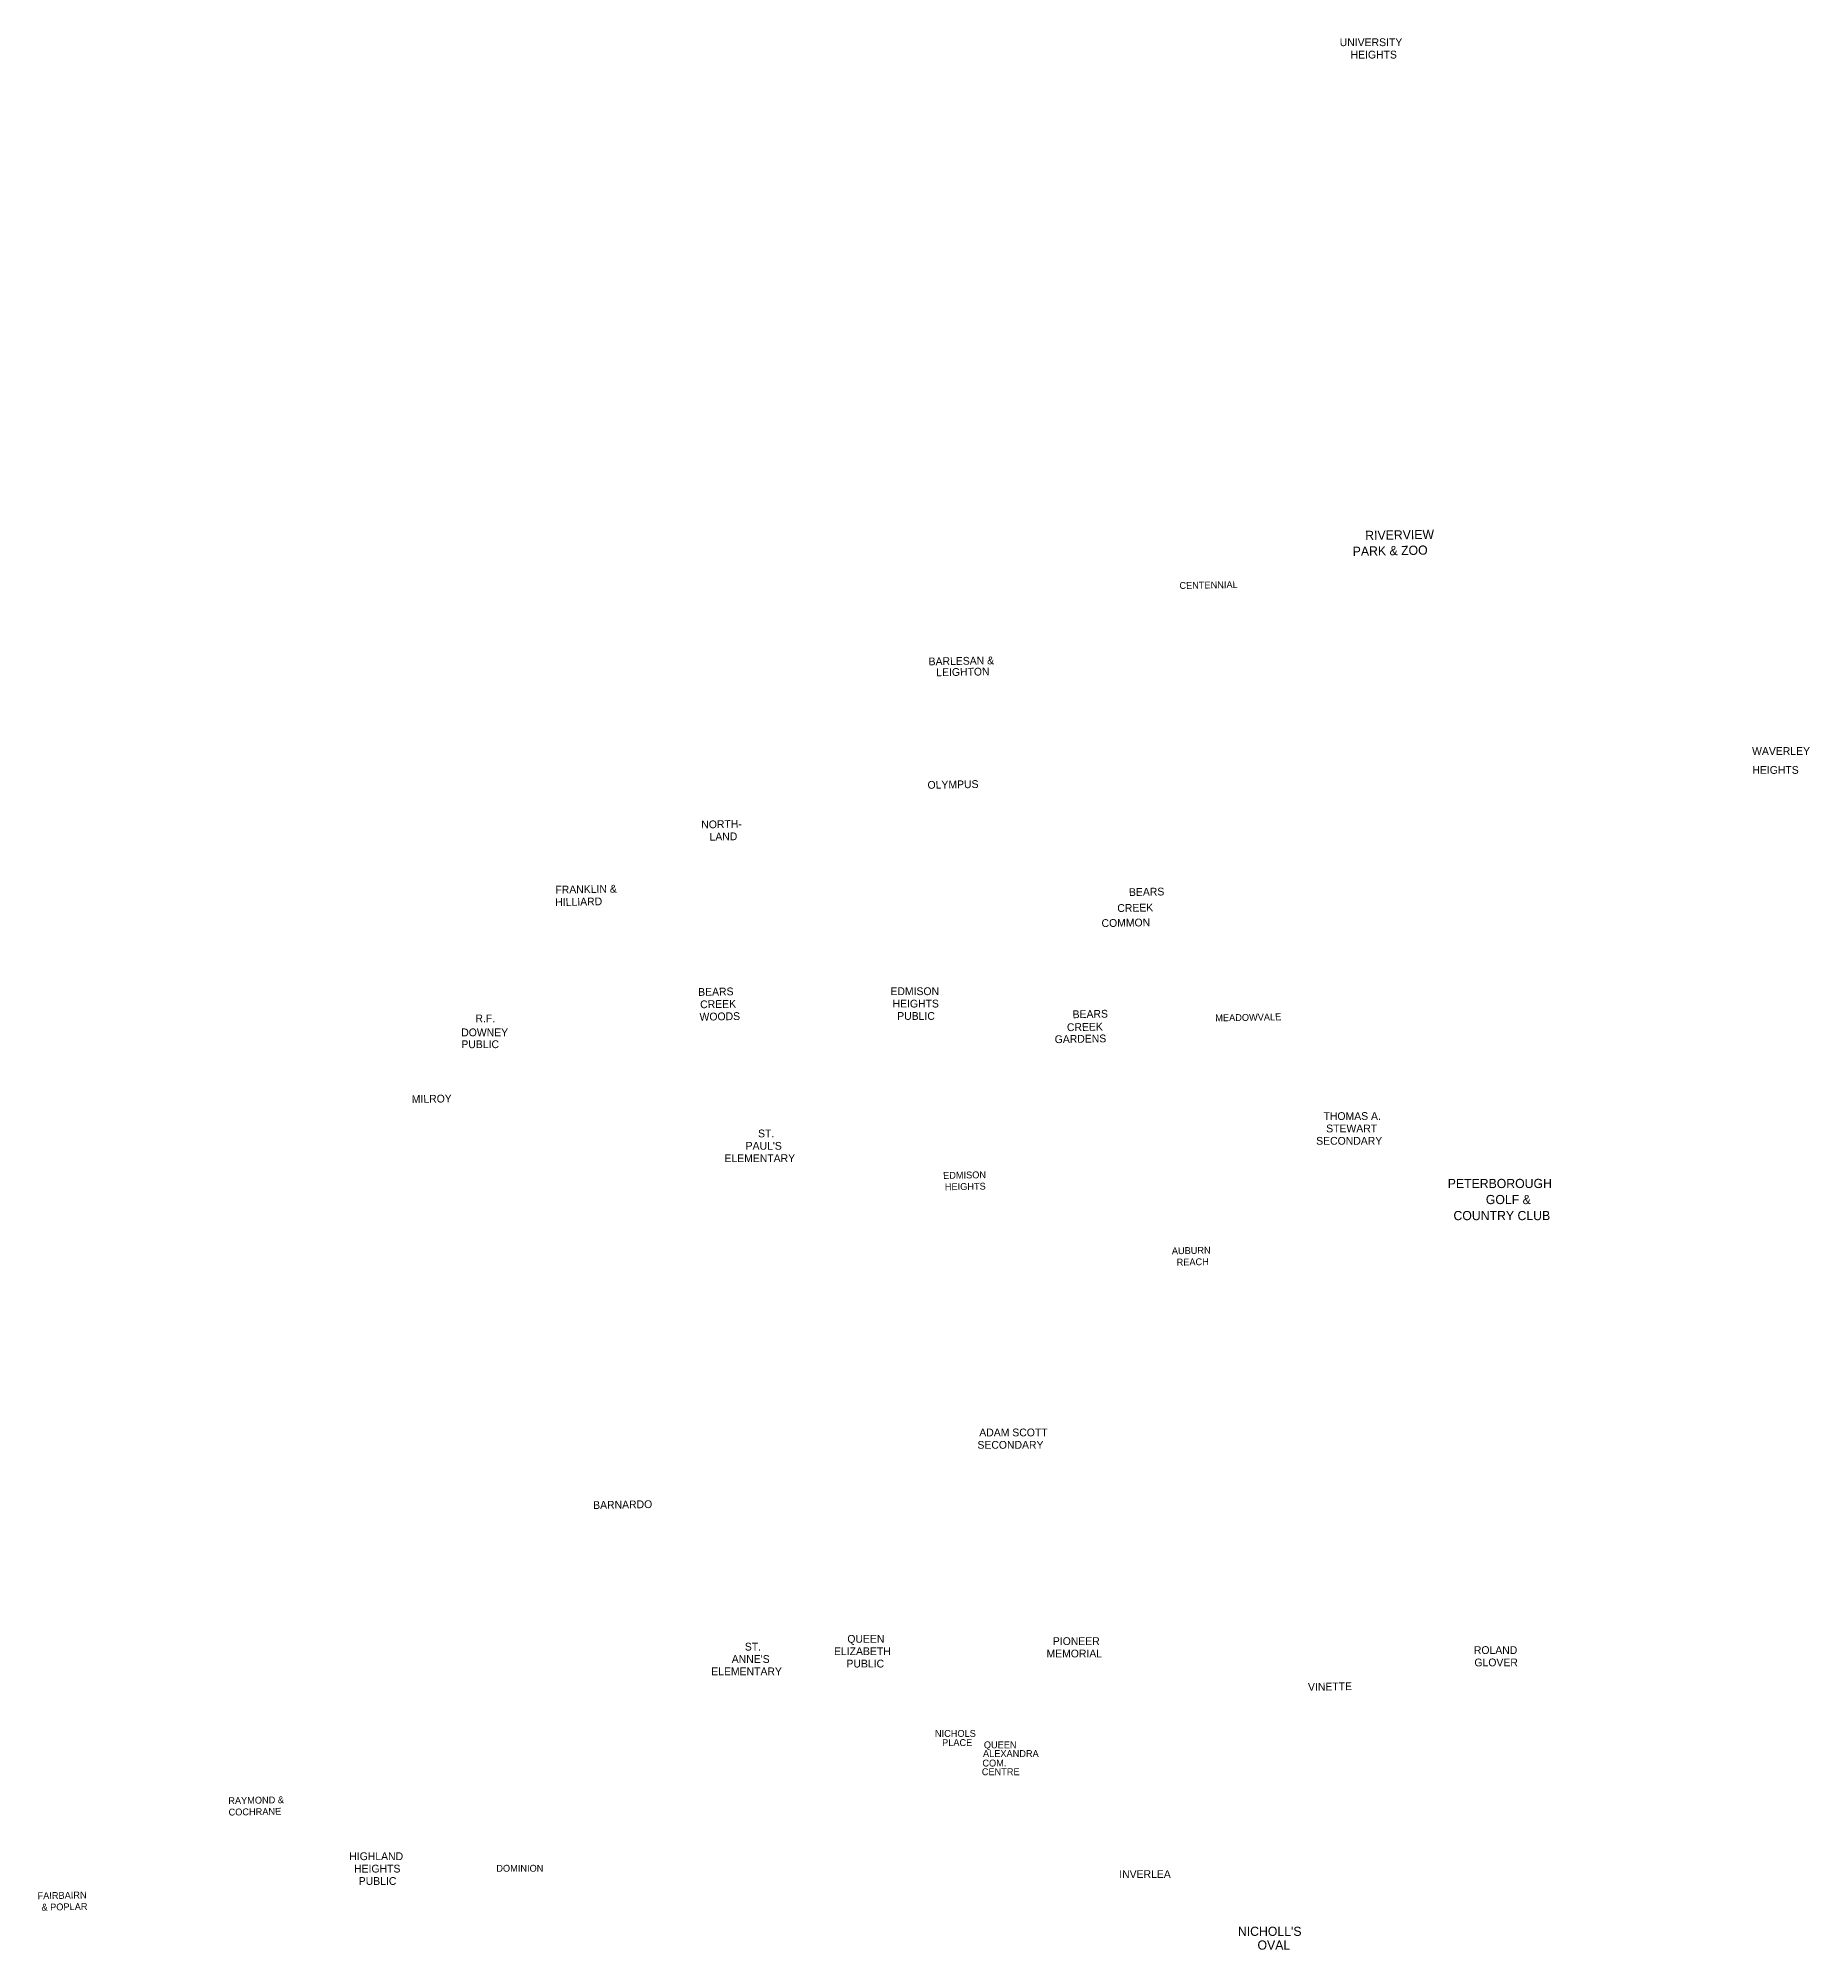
# Model space of a CAD drawing. Extents: x 708724 to 716140, y 4903858 to 4914447.
# Drawn here: x 711568 to 715432, y 4910279 to 4914447 of the extents above; entities that cross this region are included whole.
import ezdxf

# ---------------------------------------------------------------- set-up
doc = ezdxf.new("R2010")
doc.units = 0
for name, color, linetype in [('Hstext-public', 7, 'Continuous'), ('text - golf', 7, 'Continuous'), ('text - park', 7, 'Continuous'), ('text-Sch public', 7, 'Continuous'), ('text-Sch Sep', 7, 'Continuous')]:
    doc.layers.add(name, color=color, linetype=linetype)

msp = doc.modelspace()

# ---------------------------------------------------------------- texts
at = {"layer": 'Hstext-public'}
for s, p in [('THOMAS A.', (714371.2, 4912088.3)), ('STEWART', (714377, 4912061.3)), ('SECONDARY', (714355.2, 4912034.3)), ('SECONDARY', (713616.4, 4911371.3)), ('ADAM SCOTT', (713620.4, 4911398.3))]:
    msp.add_text(s, height=17, dxfattribs=at).set_placement(p)
at = {"layer": 'text - golf'}
for s, p in [('PETERBOROUGH', (714642, 4911939.8)), ('COUNTRY CLUB', (714654.6, 4911869.8)), ('GOLF &', (714725.2, 4911904.8))]:
    msp.add_text(s, height=20, dxfattribs=at).set_placement(p)
at = {"layer": 'text - park'}
for s, height, p in [('UNIVERSITY', 17, (714406.5, 4914430.2)), ('HEIGHTS', 17, (714430.2, 4914403.2)), ('WAVERLEY', 17, (715305.9, 4912884.4)), ('HEIGHTS', 17, (715306.5, 4912843.2)), ('MEMORIAL', 17, (713767, 4910916.2)), ('PIONEER', 17, (713780.8, 4910943.2)), ('ROLAND', 17, (714699.1, 4910923.7)), ('GLOVER', 17, (714700.3, 4910896.7)), ('NICHOLS', 15, (713523.7, 4910742.9)), ('PLACE', 15, (713539.3, 4910722.9)), ('QUEEN', 15, (713630.4, 4910718)), ('COM. ', 15, (713627.2, 4910678.3)), ('ALEXANDRA', 15, (713628.5, 4910699)), ('CENTRE', 15, (713625.9, 4910659.3)), ('DOMINION', 15, (712567.1, 4910448.8)), ('INVERLEA', 17, (713925.6, 4910435.2)), ("NICHOLL'S", 20, (714184.4, 4910308.9)), ('OVAL ', 20, (714227.2, 4910278.9))]:
    msp.add_text(s, height=height, dxfattribs=at).set_placement(p)
for s, height, p in [('RIVERVIEW', 20, (714462.3, 4913353.1)), ('PARK & ZOO', 20, (714435, 4913318.4)), ('CENTENNIAL', 15, (714057.1, 4913246.3)), ('BARLESAN &', 17, (713510, 4913079.7)), ('LEIGHTON', 17, (713526.7, 4913056)), ('OLYMPUS', 17, (713507.7, 4912810.5)), ('NORTH-', 17, (713014.2, 4912724.1)), ('LAND', 17, (713032.2, 4912697.4)), ('FRANKLIN &', 17, (712696, 4912581.9)), ('BEARS', 17, (713947, 4912576.7)), ('HILLIARD', 17, (712695.7, 4912554.8)), ('CREEK', 17, (713921.6, 4912541.8)), ('COMMON', 17, (713887.2, 4912509)), ('BEARS', 17, (713007.4, 4912358.9)), ('   CREEK', 17, (712992.8, 4912331.6)), ('      WOODS', 17, (712972.5, 4912304.2)), ('BEARS', 17, (713824.1, 4912310.2)), ('MEADOWVALE', 15, (714135.3, 4912303.3)), ('GARDENS', 17, (713785, 4912255.8)), ('CREEK', 17, (713811.7, 4912282)), ('MILROY', 17, (712382.8, 4912125.3)), ('EDMISON', 15, (713541.6, 4911959.8)), ('HEIGHTS', 15, (713545.4, 4911934.9)), ('AUBURN', 15, (714040.5, 4911795.4)), ('REACH', 15, (714050.9, 4911770.6)), ('BARNARDO', 17, (712778.4, 4911239.8)), ('VINETTE', 17, (714337.5, 4910843.3)), ('RAYMOND &', 15, (711982.6, 4910596.2)), ('COCHRANE', 15, (711983.2, 4910571.2)), ('FAIRBAIRN', 15, (711566.6, 4910388.7)), ('& POPLAR', 15, (711575.1, 4910363.9))]:
    msp.add_text(s, height=height, rotation=1, dxfattribs=at).set_placement(p)
at = {"layer": 'text-Sch public'}
for s, p in [('EDMISON', (713426.6, 4912360.6)), ('HEIGHTS', (713431.2, 4912333.6)), ('R.F.', (712521.5, 4912301.3)), ('PUBLIC', (713441.4, 4912306.6)), ('DOWNEY', (712490.5, 4912270.8)), ('PUBLIC', (712490.8, 4912245)), ('ELIZABETH', (713303.5, 4910921.2)), ('QUEEN', (713332.6, 4910948.2)), ('PUBLIC', (713330.7, 4910894.2)), ('HIGHLAND', (712246.3, 4910474.1)), ('HEIGHTS', (712256.8, 4910447.1)), ('PUBLIC', (712267, 4910420.1))]:
    msp.add_text(s, height=17, dxfattribs=at).set_placement(p)
at = {"layer": 'text-Sch Sep'}
for s, p in [('ST.', (713137.9, 4912050.4)), ('ELEMENTARY', (713064.6, 4911996.4)), ("PAUL'S", (713110.8, 4912023.4)), ('ST.', (713109.1, 4910931.2)), ('ELEMENTARY', (713035.8, 4910877.2)), ("ANNE'S", (713080.5, 4910904.2))]:
    msp.add_text(s, height=17, dxfattribs=at).set_placement(p)

doc.saveas('drawing.dxf')
